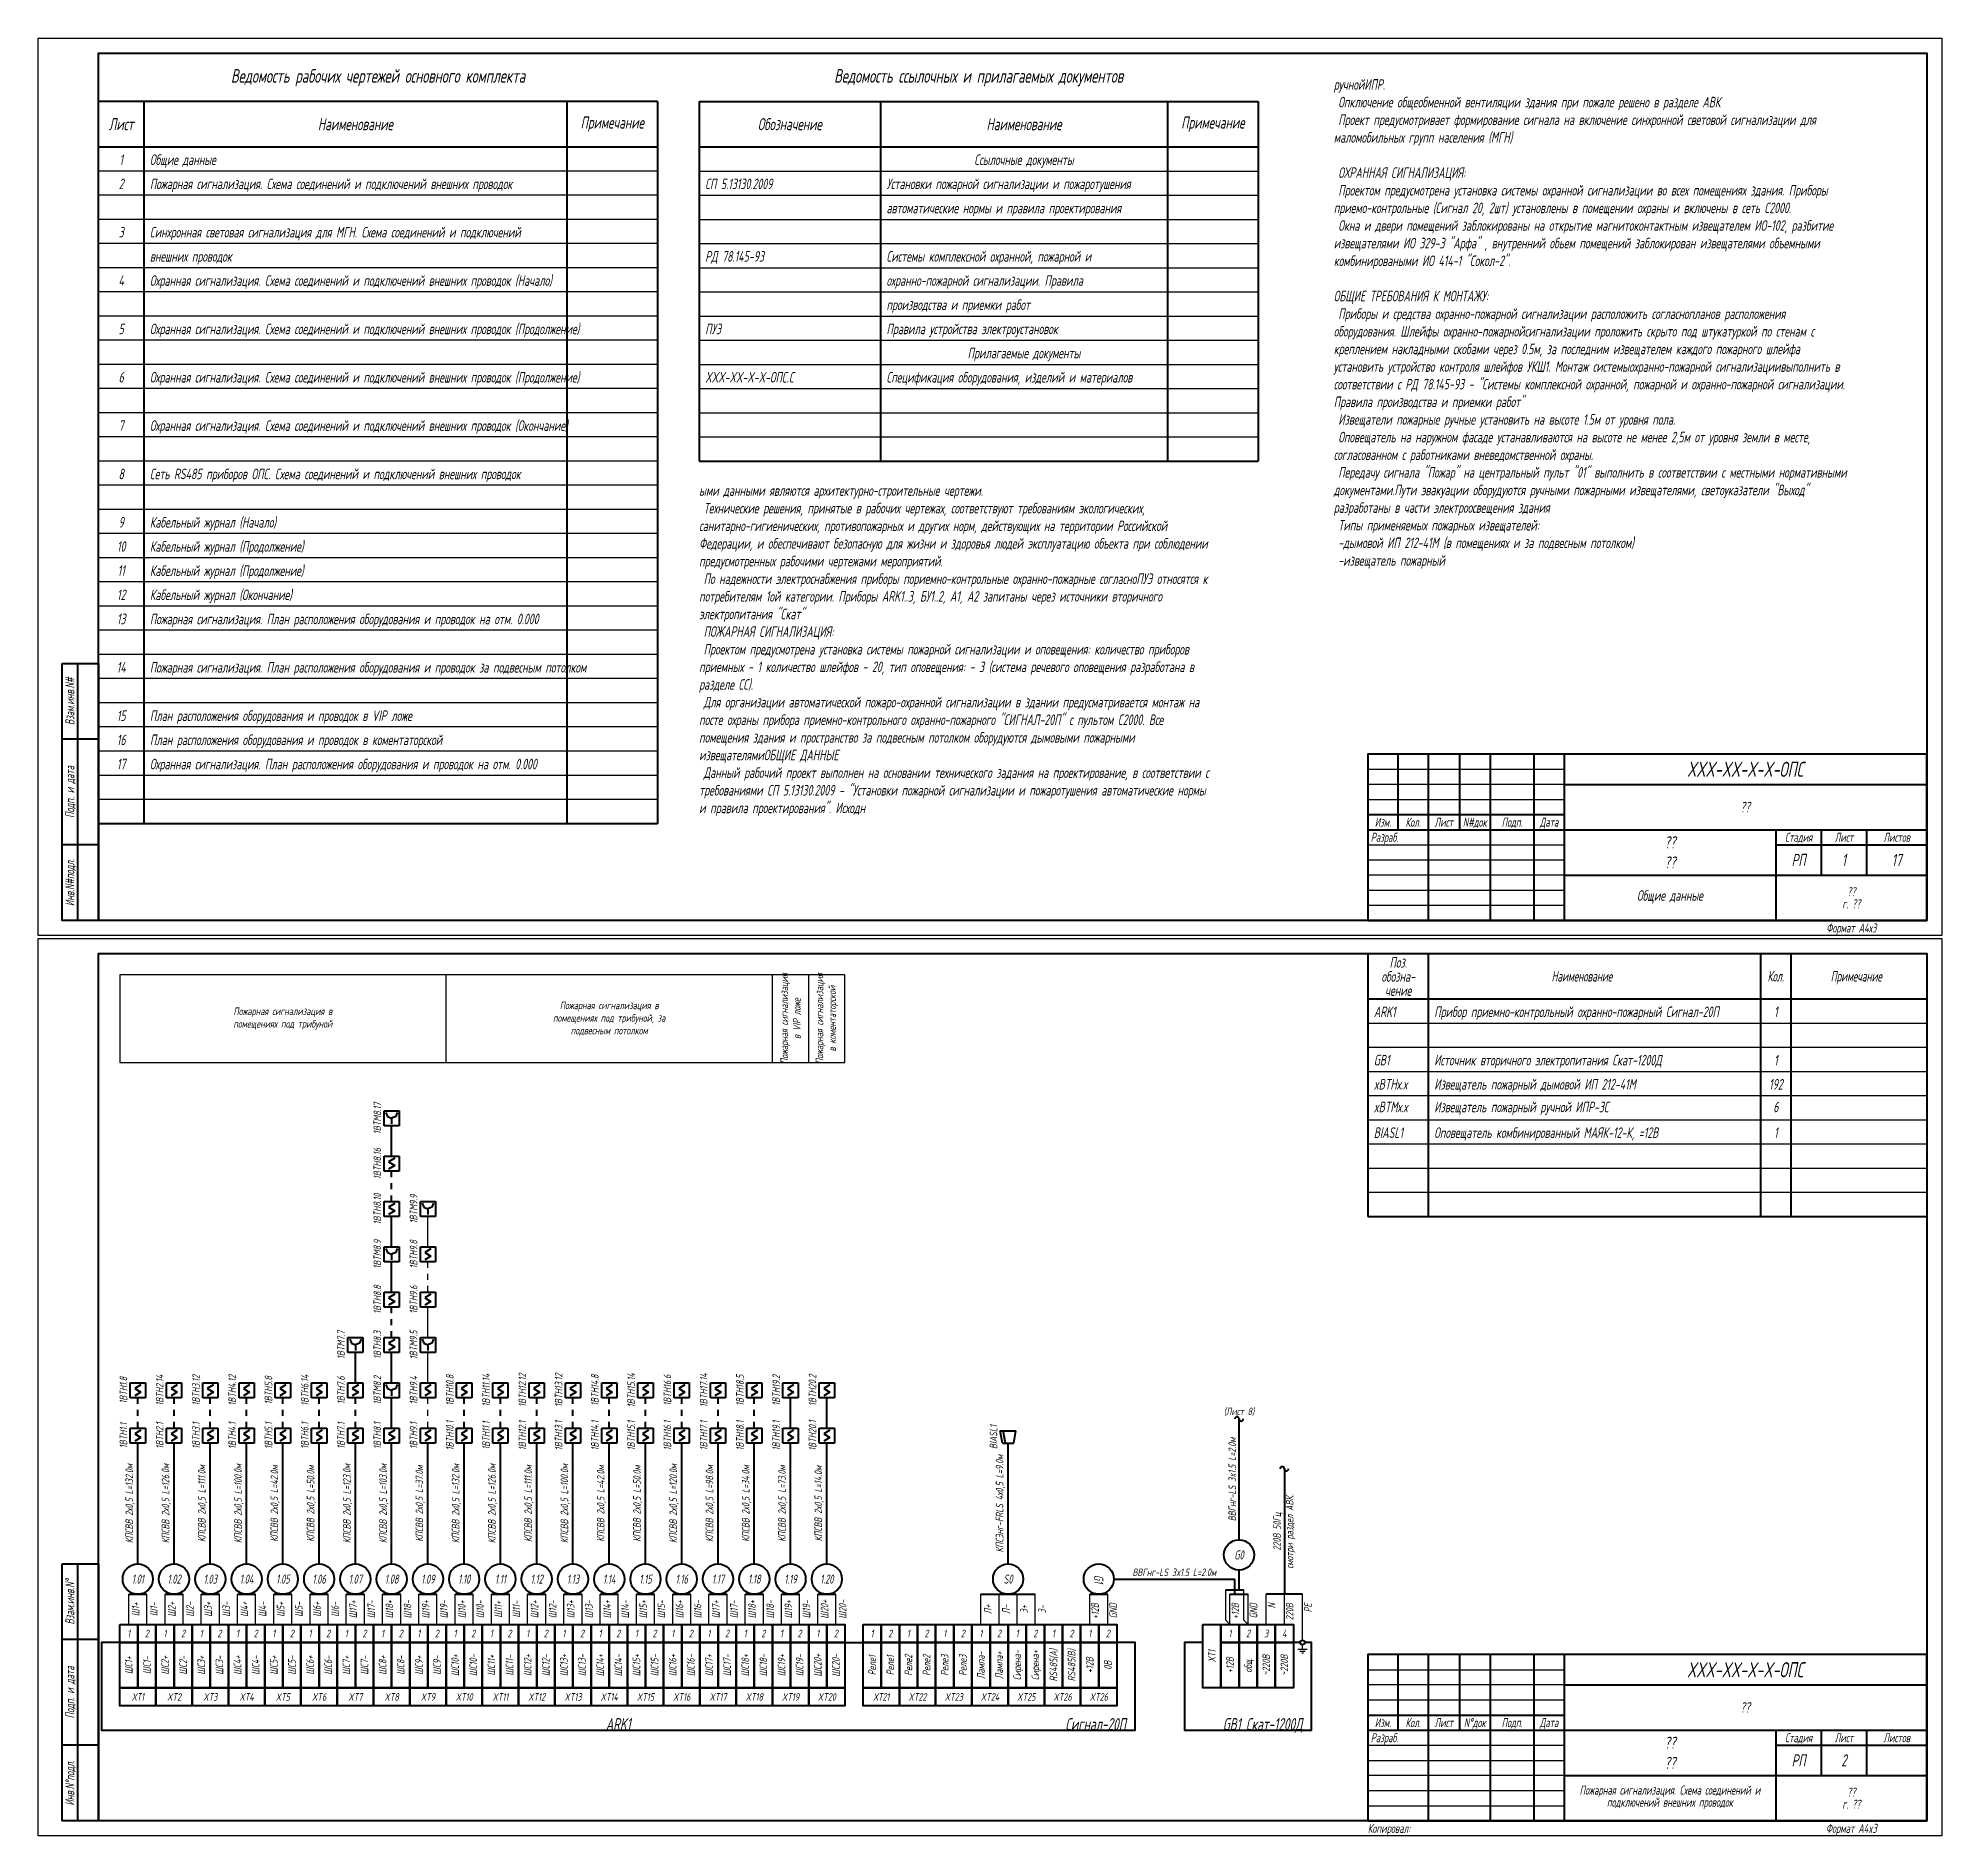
# Model space of a CAD drawing. Extents: x 0 to 1720, y -2086 to 3873.
# Drawn here: x 0 to 630, y 3278 to 3873 of the extents above; entities that cross this region are included whole.
import ezdxf
from ezdxf.enums import TextEntityAlignment as Align

# ---------------------------------------------------------------- set-up
doc = ezdxf.new("R2010")
doc.units = 0
for name, color, linetype, lineweight in [('EL_DEVICE', 1, 'Continuous', 40), ('EL_KABLE', 9, 'Continuous', 60), ('TABLE', 7, 'Continuous', 50)]:
    doc.layers.add(name, color=color, linetype=linetype, lineweight=lineweight)
for name, color, linetype in [('EL_WIRES', 3, 'Continuous'), ('FORMAT', 134, 'Continuous'), ('TEXT', 4, 'Continuous'), ('WINOSKA', 251, 'Continuous')]:
    doc.layers.add(name, color=color, linetype=linetype)
doc.styles.add('R2_5', font='romant.shx', dxfattribs={"width": 0.65, "oblique": 12, "height": 2.5})

msp = doc.modelspace()

# ---------------------------------------------------------------- texts
at = {"layer": 'FORMAT', "style": 'R2_5', "oblique": 12, "width": 0.65}
for p in [(441, 3607), (441, 3309)]:
    msp.add_text('Разраб.', height=3, dxfattribs=at).set_placement(p)
for s, p in [('Изм.', (445, 3612)), ('Кол.', (455, 3612)), ('Лист', (465.16, 3612)), ('N#док', (475.41, 3612)), ('Подп.', (487.75, 3612)), ('Дата', (500, 3612)), ('Изм.', (445, 3314)), ('Кол.', (455, 3314)), ('Лист', (465.16, 3314)), ('N%%dдок', (475.41, 3314)), ('Подп.', (487.75, 3314)), ('Дата', (500, 3314))]:
    msp.add_text(s, height=3, dxfattribs=at).set_placement(p, align=Align.CENTER)
for s, height, p in [('Стадия', 3, (582.58, 3608.5)), ('Лист', 3, (597.58, 3608.5)), ('Листов', 3, (615.04, 3608.5)), ('РП', 4, (582.58, 3601)), ('Формат А4х3', 3, (600.04, 3578.5)), ('Стадия', 3, (582.58, 3310.5)), ('Лист', 3, (597.58, 3310.5)), ('Листов', 3, (615.04, 3310.5)), ('РП', 4, (582.58, 3303)), ('Формат А4x3', 3, (600.04, 3280.5))]:
    msp.add_text(s, height=height, dxfattribs=at).set_placement(p, align=Align.MIDDLE_CENTER)
msp.add_text('Копировал:', height=3, dxfattribs=at).set_placement((440, 3280.5), align=Align.MIDDLE_LEFT)
at = {"layer": 'FORMAT', "char_height": 3, "width": 48.2605, "attachment_point": 5, "line_spacing_factor": 0.8, "style": 'R2_5'}
for insert in [(600.04, 3588.5), (600.04, 3290.5)]:
    msp.add_mtext('??\\Pг. ??', dxfattribs=dict(at, insert=insert))
at = {"layer": 'TEXT', "style": 'R2_5', "oblique": 12, "width": 0.65}
for s, height, p in [('Взам.инв.N#', 3, (10.5, 3653.5)), ('Подп. и дата', 3, (10.5, 3623.5)), ('Инв.N#подл.', 3, (10.5, 3593.5)), ('Взам.инв.N%%d', 3, (10.5, 3355.5)), ('RS485(A)', 2.5, (336, 3334.5)), ('RS485(B)', 2.5, (342, 3334.5)), ('XТ1', 2.5, (388.41, 3337.5)), ('Подп. и дата', 3, (10.5, 3325.5)), ('ШС1+', 2.5, (30, 3334.5)), ('ШС1-', 2.5, (36, 3334.5)), ('ШС2+', 2.5, (42, 3334.5)), ('ШС2-', 2.5, (48, 3334.5)), ('ШС3+', 2.5, (54, 3334.5)), ('ШС3-', 2.5, (60, 3334.5)), ('ШС4+', 2.5, (66, 3334.5)), ('ШС4-', 2.5, (72, 3334.5)), ('ШС5+', 2.5, (78, 3334.5)), ('ШС5-', 2.5, (84, 3334.5)), ('ШС6+', 2.5, (90, 3334.5)), ('ШС6-', 2.5, (96, 3334.5)), ('ШС7+', 2.5, (102, 3334.5)), ('ШС7-', 2.5, (108, 3334.5)), ('ШС8+', 2.5, (114, 3334.5)), ('ШС8-', 2.5, (120, 3334.5)), ('ШС9+', 2.5, (126, 3334.5)), ('ШС9-', 2.5, (132, 3334.5)), ('ШС10+', 2.5, (138, 3334.5)), ('ШС10-', 2.5, (144, 3334.5)), ('ШС11+', 2.5, (150, 3334.5)), ('ШС11-', 2.5, (156, 3334.5)), ('ШС12+', 2.5, (162, 3334.5)), ('ШС12-', 2.5, (168, 3334.5)), ('ШС13+', 2.5, (174, 3334.5)), ('ШС13-', 2.5, (180, 3334.5)), ('ШС14+', 2.5, (186, 3334.5)), ('ШС14-', 2.5, (192, 3334.5)), ('ШС15+', 2.5, (198, 3334.5)), ('ШС15-', 2.5, (204, 3334.5)), ('ШС16+', 2.5, (210, 3334.5)), ('ШС16-', 2.5, (216, 3334.5)), ('ШС17+', 2.5, (222, 3334.5)), ('ШС17-', 2.5, (228, 3334.5)), ('ШС18+', 2.5, (234, 3334.5)), ('ШС18-', 2.5, (240, 3334.5)), ('ШС19+', 2.5, (246, 3334.5)), ('ШС19-', 2.5, (252, 3334.5)), ('ШС20+', 2.5, (258, 3334.5)), ('ШС20-', 2.5, (264, 3334.5)), ('Реле1', 2.5, (276, 3334.5)), ('Реле1', 2.5, (282, 3334.5)), ('Реле2', 2.5, (288, 3334.5)), ('Реле2', 2.5, (294, 3334.5)), ('Реле3', 2.5, (300, 3334.5)), ('Реле3', 2.5, (306, 3334.5)), ('Лампа-', 2.5, (312, 3334.5)), ('Лампа+', 2.5, (318, 3334.5)), ('Сирена-', 2.5, (324, 3334.5)), ('Сирена+', 2.5, (330, 3334.5)), ('+12В', 2.5, (348, 3334.5)), ('0В', 2.5, (354, 3334.5)), ('+12В', 2.5, (394.41, 3334.5)), ('общ.', 2.5, (400.41, 3334.5)), ('~220В', 2.5, (406.41, 3334.5)), ('~220В', 2.5, (412.41, 3334.5)), ('Инв.N%%dподл.', 3, (10.5, 3295.5))]:
    msp.add_text(s, height=height, rotation=90, dxfattribs=at).set_placement(p, align=Align.MIDDLE_CENTER)
for s, height, p in [('1', 4, (597.58, 3601)), ('17', 4, (615.04, 3601)), ('1', 2.5, (30, 3345)), ('2', 2.5, (36, 3345)), ('1', 2.5, (42, 3345)), ('2', 2.5, (48, 3345)), ('1', 2.5, (54, 3345)), ('2', 2.5, (60, 3345)), ('1', 2.5, (66, 3345)), ('2', 2.5, (72, 3345)), ('1', 2.5, (78, 3345)), ('2', 2.5, (84, 3345)), ('1', 2.5, (90, 3345)), ('2', 2.5, (96, 3345)), ('1', 2.5, (102, 3345)), ('2', 2.5, (108, 3345)), ('1', 2.5, (114, 3345)), ('2', 2.5, (120, 3345)), ('1', 2.5, (126, 3345)), ('2', 2.5, (132, 3345)), ('1', 2.5, (138, 3345)), ('2', 2.5, (144, 3345)), ('1', 2.5, (150, 3345)), ('2', 2.5, (156, 3345)), ('1', 2.5, (162, 3345)), ('2', 2.5, (168, 3345)), ('1', 2.5, (174, 3345)), ('2', 2.5, (180, 3345)), ('1', 2.5, (186, 3345)), ('2', 2.5, (192, 3345)), ('1', 2.5, (198, 3345)), ('2', 2.5, (204, 3345)), ('1', 2.5, (210, 3345)), ('2', 2.5, (216, 3345)), ('1', 2.5, (222, 3345)), ('2', 2.5, (228, 3345)), ('1', 2.5, (234, 3345)), ('2', 2.5, (240, 3345)), ('1', 2.5, (246, 3345)), ('2', 2.5, (252, 3345)), ('1', 2.5, (258, 3345)), ('2', 2.5, (264, 3345)), ('1', 2.5, (276, 3345)), ('2', 2.5, (282, 3345)), ('1', 2.5, (288, 3345)), ('2', 2.5, (294, 3345)), ('1', 2.5, (300, 3345)), ('2', 2.5, (306, 3345)), ('1', 2.5, (312, 3345)), ('2', 2.5, (318, 3345)), ('1', 2.5, (324, 3345)), ('2', 2.5, (330, 3345)), ('1', 2.5, (336, 3345)), ('2', 2.5, (342, 3345)), ('1', 2.5, (348, 3345)), ('2', 2.5, (354, 3345)), ('1', 2.5, (394.41, 3345)), ('2', 2.5, (400.41, 3345)), ('3', 2.5, (406.41, 3345)), ('4', 2.5, (412.41, 3345)), ('XТ1', 2.5, (33, 3324)), ('XT2', 2.5, (45, 3324)), ('XT3', 2.5, (57, 3324)), ('XT4', 2.5, (69, 3324)), ('XT5', 2.5, (81, 3324)), ('XT6', 2.5, (93, 3324)), ('XT7', 2.5, (105, 3324)), ('XT8', 2.5, (117, 3324)), ('XT9', 2.5, (129, 3324)), ('XT10', 2.5, (141, 3324)), ('XT11', 2.5, (153, 3324)), ('XT12', 2.5, (165, 3324)), ('XT13', 2.5, (177, 3324)), ('XT14', 2.5, (189, 3324)), ('XT15', 2.5, (201, 3324)), ('XT16', 2.5, (213, 3324)), ('XT17', 2.5, (225, 3324)), ('XT18', 2.5, (237, 3324)), ('XT19', 2.5, (249, 3324)), ('XT20', 2.5, (261, 3324)), ('XТ21', 2.5, (279, 3324)), ('XT22', 2.5, (291, 3324)), ('XT23', 2.5, (303, 3324)), ('XT24', 2.5, (315, 3324)), ('XT25', 2.5, (327, 3324)), ('XT26', 2.5, (339, 3324)), ('XT26', 2.5, (351, 3324)), ('2', 4, (597.58, 3303))]:
    msp.add_text(s, height=height, dxfattribs=at).set_placement(p, align=Align.MIDDLE_CENTER)
at = {"layer": 'TEXT', "style": 'R2_5', "oblique": 12}
for s, height, width, p in [('Наименование', 3.5, 0.6, (510.85, 3560.76)), ('Кол.', 3.5, 0.6, (574.98, 3560.76)), ('Примечание', 3.5, 0.6, (601.65, 3560.76)), ('ARK1', 4, 0.65, (192, 3313))]:
    msp.add_text(s, height=height, dxfattribs=dict(at, width=width)).set_placement(p, align=Align.CENTER)
at = {"layer": 'TEXT', "style": 'R2_5', "oblique": 12, "width": 0.7}
for s, p in [('Ш1+', (31, 3353)), ('Ш1-', (37, 3353)), ('Ш2+', (43, 3353)), ('Ш2-', (49, 3353)), ('Ш3+', (55, 3353)), ('Ш3-', (61, 3353)), ('Ш4+', (67, 3353)), ('Ш4-', (73, 3353)), ('Ш5+', (79, 3353)), ('Ш5-', (85, 3353)), ('Ш6+', (91, 3353)), ('Ш6-', (97, 3353)), ('Ш17+', (103, 3353)), ('Ш17-', (109, 3353)), ('Ш18+', (115, 3353)), ('Ш18-', (121, 3353)), ('Ш19+', (127, 3353)), ('Ш19-', (133, 3353)), ('Ш10+', (139, 3353)), ('Ш10-', (145, 3353)), ('Ш11+', (151, 3353)), ('Ш11-', (157, 3353)), ('Ш12+', (163, 3353)), ('Ш12-', (169, 3353)), ('Ш13+', (175, 3353)), ('Ш13-', (181, 3353)), ('Ш14+', (187, 3353)), ('Ш14-', (193, 3353)), ('Ш15+', (199, 3353)), ('Ш15-', (205, 3353)), ('Ш16+', (211, 3353)), ('Ш16-', (217, 3353)), ('Ш17+', (223, 3353)), ('Ш17-', (229, 3353)), ('Ш18+', (235, 3353)), ('Ш18-', (241, 3353)), ('Ш19+', (247, 3353)), ('Ш19-', (253, 3353)), ('Ш20+', (259, 3353)), ('Ш20-', (265, 3353)), ('Л+', (313, 3353)), ('Л-', (319, 3353)), ('З+', (325, 3353)), ('З-', (331, 3353))]:
    msp.add_text(s, height=2.5, rotation=90, dxfattribs=at).set_placement(p, align=Align.TOP_CENTER)
for s, p in [('+12В', (348.52, 3355)), ('GND', (354.52, 3355)), ('+12В', (394.93, 3355)), ('GND', (400.93, 3355)), ('N', (406.93, 3355)), ('220В', (412.93, 3355)), ('PE', (418.93, 3355))]:
    msp.add_text(s, height=2.5, rotation=90, dxfattribs=at).set_placement(p, align=Align.TOP_RIGHT)
at = {"layer": 'TEXT', "style": 'R2_5', "oblique": 12, "width": 0.65}
for s, p in [('Сигнал-20П', (360, 3313)), ('GB1 Скат-1200Д', (418.41, 3313))]:
    msp.add_text(s, height=4, dxfattribs=at).set_placement(p, align=Align.RIGHT)
at = {"layer": 'TEXT', "style": 'R2_5'}
for s, insert, char_height, width, attachment_point, line_spacing_factor in [('Ведомость рабочих чертежей основного комплекта', (112.5, 3857), 4.5, 161.75, 8, 1.37), ('Ведомость ссылочных и прилагаемых документов', (311.25, 3857), 4.5, 161.75, 8, 1.37), ('Лист', (27.5, 3844.5), 4, 92, 5, 1.37), ('Наименование', (105, 3844.5), 4, 92, 5, 1.37), ('Примечание', (190, 3844.5), 4, 92, 5, 1.37), ('Обозначение', (248.75, 3844.5), 4, 92, 5, 1.37), ('Наименование', (326.25, 3844.5), 4, 92, 5, 1.37), ('Примечание', (388.75, 3844.5), 4, 92, 5, 1.37), ('1', (27.5, 3834.5), 3.5, 12, 2, 1.37), ('Общие данные', (37, 3834.5), 3.5, 137, 1, 1.37), ('Ссылочные документы', (326.25, 3834.5), 3.5, 92, 2, 1.37), ('2', (27.5, 3826.5), 3.5, 12, 2, 1.37), ('Пожарная сигнализация. Схема соединений и подключений внешних проводок', (37, 3826.5), 3.5, 137, 1, 1.37), ('СП 5.13130.2009', (220.75, 3826.5), 3.5, 57, 1, 1.37), ('Установки пожарной сигнализации и пожаротушения автоматические нормы и правила проектирования', (280.75, 3826.5), 3.5, 92, 1, 1.37), ('3', (27.5, 3810.5), 3.5, 12, 2, 1.37), ('Синхронная световая сигнализация для МГН. Схема соединений и подключений внешних проводок', (37, 3810.5), 3.5, 137, 1, 1.37), ('РД 78.145-93', (220.75, 3802.5), 3.5, 57, 1, 1.37), ('Системы комплексной охранной, пожарной и охранно-пожарной сигнализации. Правила производства и приемки работ', (280.75, 3802.5), 3.5, 92, 1, 1.37), ('4', (27.5, 3794.5), 3.5, 12, 2, 1.37), ('Охранная сигнализация. Схема соединений и подключений внешних проводок (Начало)', (37, 3794.5), 3.5, 137, 1, 1.37), ('5', (27.5, 3778.5), 3.5, 12, 2, 1.37), ('Охранная сигнализация. Схема соединений и подключений внешних проводок (Продолжение)', (37, 3778.5), 3.5, 137, 1, 1.37), ('ПУЭ', (220.75, 3778.5), 3.5, 57, 1, 1.37), ('Правила устройства электроустановок', (280.75, 3778.5), 3.5, 92, 1, 1.37), ('Прилагаемые документы', (326.25, 3770.5), 3.5, 92, 2, 1.37), ('6', (27.5, 3762.5), 3.5, 12, 2, 1.37), ('Охранная сигнализация. Схема соединений и подключений внешних проводок (Продолжение)', (37, 3762.5), 3.5, 137, 1, 1.37), ('XXX-XX-X-X-ОПС.C', (220.75, 3762.5), 3.5, 57, 1, 1.37), ('Спецификация оборудования, изделий и материалов', (280.75, 3762.5), 3.5, 92, 1, 1.37), ('7', (27.5, 3746.5), 3.5, 12, 2, 1.37), ('Охранная сигнализация. Схема соединений и подключений внешних проводок (Окончание)', (37, 3746.5), 3.5, 137, 1, 1.37), ('8', (27.5, 3730.5), 3.5, 12, 2, 1.37), ('Сеть RS485 приборов ОПС. Схема соединений и подключений внешних проводок', (37, 3730.5), 3.5, 137, 1, 1.37), ('9', (27.5, 3714.5), 3.5, 12, 2, 1.37), ('Кабельный журнал (Начало)', (37, 3714.5), 3.5, 137, 1, 1.37), ('10', (27.5, 3706.5), 3.5, 12, 2, 1.37), ('Кабельный журнал (Продолжение)', (37, 3706.5), 3.5, 137, 1, 1.37), ('11', (27.5, 3698.5), 3.5, 12, 2, 1.37), ('Кабельный журнал (Продолжение)', (37, 3698.5), 3.5, 137, 1, 1.37), ('12', (27.5, 3690.5), 3.5, 12, 2, 1.37), ('Кабельный журнал (Окончание)', (37, 3690.5), 3.5, 137, 1, 1.37), ('13', (27.5, 3682.5), 3.5, 12, 2, 1.37), ('Пожарная сигнализация. План расположения оборудования и проводок на отм. 0.000', (37, 3682.5), 3.5, 137, 1, 1.37), ('14', (27.5, 3666.5), 3.5, 12, 2, 1.37), ('Пожарная сигнализация. План расположения оборудования и проводок за подвесным потолком', (37, 3666.5), 3.5, 137, 1, 1.37), ('15', (27.5, 3650.5), 3.5, 12, 2, 1.37), ('План расположения оборудования и проводок в VIP ложе', (37, 3650.5), 3.5, 137, 1, 1.37), ('16', (27.5, 3642.5), 3.5, 12, 2, 1.37), ('План расположения оборудования и проводок в коментаторской', (37, 3642.5), 3.5, 137, 1, 1.37), ('17', (27.5, 3634.5), 3.5, 12, 2, 1.37), ('Охранная сигнализация. План расположения оборудования и проводок на отм. 0.000', (37, 3634.5), 3.5, 137, 1, 1.37), ('XXX-XX-X-X-ОПС', (564.9, 3631), 5, 120, 5, 0.800004), ('Общие данные', (540, 3588.75), 3.5, 70, 5, 0.8), ('Поз.\\Pобозна-\\Pчение', (450.08, 3562.44), 3.5, 14.6042, 5, 0.8), ('ARK1', (442, 3552.5), 3.5, 7.5689, 1, 1.37), ('Прибор приемно-контрольный охранно-пожарный Сигнал-20П', (462, 3552.5), 3.5, 104.9419, 1, 1.37), ('1', (575.05, 3552.5), 3.5, 1.4439, 2, 1.37), ('GB1', (442, 3536.5), 3.5, 7.5689, 1, 1.37), ('Источник вторичного электропитания Скат-1200Д', (462, 3536.5), 3.5, 104.9419, 1, 1.37), ('1', (575.05, 3536.5), 3.5, 1.4439, 2, 1.37), ('xBTHх.x', (442, 3528.5), 3.5, 7.5689, 1, 1.37), ('Извещатель пожарный дымовой ИП 212-41М', (462, 3528.5), 3.5, 104.9419, 1, 1.37), ('192', (575.05, 3528.5), 3.5, 1.44, 2, 1.369714), ('xBTMх.х', (442, 3521), 3.5, 7.5689, 1, 1.37), ('Извещатель пожарный ручной ИПР-3С', (462, 3521), 3.5, 104.9419, 1, 1.37), ('6', (575.05, 3521), 3.5, 1.44, 2, 1.369714), ('BIASL1', (442, 3512.5), 3.5, 7.5689, 1, 1.37), ('Оповещатель комбинированный МАЯК-12-К, =12В', (462, 3512.5), 3.5, 104.94, 1, 1.369714), ('1', (575.05, 3512.5), 3.5, 1.44, 2, 1.369714), ('XXX-XX-X-X-ОПС', (564.9, 3333), 5, 120, 5, 0.800004), ('Пожарная сигнализация. Схема соединений и подключений внешних проводок', (540, 3290.75), 3, 70, 5, 0.8)]:
    msp.add_mtext(s, dxfattribs=dict(at, insert=insert, char_height=char_height, width=width, attachment_point=attachment_point, line_spacing_factor=line_spacing_factor))
for s, insert, char_height, width, attachment_point in [('ручнойИПР.\\P Опключение общеобменной вентиляции здания при пожале решено в разделе АВК\\P Проект предусмотривает формирование сигнала на включение синхронной световой сигнализации для маломобильных групп населения (МГН)\\P\\P ОХРАННАЯ СИГНАЛИЗАЦИЯ:\\P Проектом предусмотрена установка системы охранной сигнализации во всех помещениях здания. Приборы приемо-контрольные (Сигнал 20, 2шт) установлены в помещении охраны и включены в сеть С2000. \\P Окна и двери помещений заблокированы на открытие магнитоконтактным извещателем ИО-102, разбитие извещателями ИО 329-3 "Арфа" , внутренний обьем помещений заблокирован извещателями объемными комбинироваными ИО 414-1 "Сокол-2".\\P\\PОБЩИЕ ТРЕБОВАНИЯ К МОНТАЖУ: \\P Приборы и средства охранно-пожарной сигнализации расположить согласнопланов расположения оборудования. Шлейфы охранно-пожарнойсигнализации проложить скрыто под штукатуркой по стенам с креплением накладными скобами через 0.5м, за последним извещателем каждого пожарного шлейфа установить устройство контроля шлейфов УКШ1. Монтаж системыохранно-пожарной сигнализациивыполнить в соответствии с РД 78.145-93 - "Системы комплексной охранной, пожарной и охранно-пожарной сигнализации. Правила производства и приемки работ"\\P Извещатели пожарные ручные установить на высоте 1.5м от уровня пола.\\P Оповещатель на наружном фасаде устанавливаются на высоте не менее 2,5м от уровня земли в месте, согласованном с работниками вневедомственной охраны.\\P Передачу сигнала "Пожар" на центральный пульт "01" выполнить в соответствии с местными нормативными документами.Пути эвакуации оборудуются ручными пожарными извещателями, светоуказатели "Выход" разработаны в части электроосвещения здания\\P Типы применяемых пожарных извещателей:\\P -дымовой ИП 212-41М (в помещениях и за подвесным потолком)\\P -извещатель пожарный', (428.75, 3859.39), 3.5, 185, 1), ('ыми данными являются архитектурно-строительные чертежи.\\P Технические решения, принятые в рабочих чертежах, соответствуют требованиям экологических, санитарно-гигиенических, противопожарных и других норм, действующих на территории Российской Федерации, и обеспечивают безопасную для жизни и здоровья людей эксплуатацию объекта при соблюдении предусмотренных рабочими чертежами мероприятий.\\P По надежности электроснабжения приборы пориемно-контрольные охранно-пожарные согласноПУЭ относятся к потребителям 1ой категории. Приборы ARK1..3, БУ1..2, А1, А2 запитаны через источники вторичного электропитания "Скат"\\P ПОЖАРНАЯ СИГНАЛИЗАЦИЯ:\\P Проектом предусмотрена установка системы пожарной сигнализации и оповещения: количество приборов приемных - 1 количество шлейфов - 20, тип оповещения: - 3 (система речевого оповещения разработана в разделе СС).\\P Для организации автоматической пожаро-охранной сигнализации в здании предусматривается монтаж на посте охраны прибора приемно-контрольного охранно-пожарного "СИГНАЛ-20П" с пультом С2000. Все помещения здания и пространство за подвесным потолком оборудуются дымовыми пожарными извещателямиОБЩИЕ ДАННЫЕ\\P Данный рабочий проект выполнен на основании технического задания на проектирование, в соответствии с требованиями СП 5.13130.2009 - "Установки пожарной сигнализации и пожаротушения автоматические нормы и правила проектирования". Исходн', (218.75, 3725), 3.5, 185, 1), ('??', (564.9, 3618.5), 3.5, 120, 5), ('??\\P??', (540.05, 3603.5), 4, 70, 5), ('Пожарная сигнализация в помещениях под трибуной, за подвесным потолком', (189, 3548.5), 2.5, 36.8686, 5), ('Пожарная сигнализация в помещениях под трибуной', (81, 3548.5), 2.5, 36.8686, 5), ('(Лист 8)', (397.41, 3417), 2.5, 33.182, 8), ('??', (564.9, 3320.5), 3.5, 120, 5), ('??\\P??', (540.05, 3305.5), 4, 70, 5)]:
    msp.add_mtext(s, dxfattribs=dict(at, insert=insert, char_height=char_height, width=width, attachment_point=attachment_point))
at = {"layer": 'TEXT', "char_height": 2.5, "attachment_point": 5, "rotation": 90, "style": 'R2_5'}
for s, insert, width in [('Пожарная сигнализация в VIP ложе', (249, 3548.5), 29), ('Пожарная сигнализация в коментаторской', (261, 3548.5), 29), ('220В 50Гц\\Pсмотри раздел АВК.', (412.41, 3378.75), 33.182)]:
    msp.add_mtext(s, dxfattribs=dict(at, insert=insert, width=width))
at = {"layer": 'TEXT', "char_height": 2.5, "width": 1, "attachment_point": 8, "rotation": 90, "line_spacing_factor": 0.25, "style": 'R2_5'}
for s, insert in [('1BTM8.17', (113.5, 3515.5)), ('1BTH8.16', (113.5, 3500.5)), ('1BTH8.10', (113.5, 3485.5)), ('1BTM9.9', (125.5, 3485.5)), ('1BTM8.9', (113.5, 3470.5)), ('1BTH9.8', (125.5, 3470.5)), ('1BTH8.8', (113.5, 3455.5)), ('1BTH9.6', (125.5, 3455.5)), ('1BTM7.7', (101.5, 3440.5)), ('1BTH8.3', (113.5, 3440.5)), ('1BTM9.5', (125.5, 3440.5)), ('1BTH1.8', (29.5, 3425.5)), ('1BTH2.14', (41.5, 3425.5)), ('1BTH3.12', (53.5, 3425.5)), ('1BTH4.12', (65.5, 3425.5)), ('1BTH5.8', (77.5, 3425.5)), ('1BTH6.14', (89.5, 3425.5)), ('1BTH7.6', (101.5, 3425.5)), ('1BTM8.2', (113.5, 3425.5)), ('1BTH9.4', (125.5, 3425.5)), ('1BTH10.8', (137.5, 3425.5)), ('1BTH11.14', (149.5, 3425.5)), ('1BTH12.12', (161.5, 3425.5)), ('1BTH13.12', (173.5, 3425.5)), ('1BTH14.8', (185.5, 3425.5)), ('1BTH15.14', (197.5, 3425.5)), ('1BTH16.6', (209.5, 3425.5)), ('1BTH17.14', (221.5, 3425.5)), ('1BTH18.5', (233.5, 3425.5)), ('1BTH19.2', (245.5, 3425.5)), ('1BTH20.2', (257.5, 3425.5)), ('1BTH3.1', (53.5, 3410.5)), ('1BTH4.1', (65.5, 3410.5)), ('1BTH5.1', (77.5, 3410.5)), ('1BTH6.1', (89.5, 3410.5)), ('1BTH8.1', (113.5, 3410.5)), ('1BTH9.1', (125.5, 3410.5)), ('1BTH10.1', (137.5, 3410.5)), ('1BTH11.1', (149.5, 3410.5)), ('1BTH12.1', (161.5, 3410.5)), ('1BTH13.1', (173.5, 3410.5)), ('1BTH14.1', (185.5, 3410.5)), ('1BTH15.1', (197.5, 3410.5)), ('1BTH16.1', (209.5, 3410.5)), ('1BTH17.1', (221.5, 3410.5)), ('1BTH18.1', (233.5, 3410.5)), ('1BTH19.1', (245.5, 3410.5)), ('1BTH20.1', (257.5, 3410.5)), ('1BTH1.1', (29.5, 3410.5)), ('1BTH2.1', (41.5, 3410.5)), ('1BTH7.1', (101.5, 3410.5)), ('BIASL1', (317.41, 3410.02))]:
    msp.add_mtext(s, dxfattribs=dict(at, insert=insert))
at = {"layer": 'TEXT', "style": 'R2_5'}
for s, insert, char_height, attachment_point, rotation in [('КПСЭнг-FRLS 4х0,5 L=9.0м ', (320, 3388), 2.5, 8, 90), ('ВВГнг-LS 3x1.5 L=2.0м ', (396.41, 3396), 2.5, 8, 90), ('КПСВВ 2х0,5 L=132.0м ', (32, 3388), 2.5, 8, 90), ('КПСВВ 2х0,5 L=126.0м ', (44, 3388), 2.5, 8, 90), ('КПСВВ 2х0,5 L=111.0м ', (56, 3388), 2.5, 8, 90), ('КПСВВ 2х0,5 L=100.0м ', (68, 3388), 2.5, 8, 90), ('КПСВВ 2х0,5 L=42.0м ', (80, 3388), 2.5, 8, 90), ('КПСВВ 2х0,5 L=50.0м ', (92, 3388), 2.5, 8, 90), ('КПСВВ 2х0,5 L=123.0м ', (104, 3388), 2.5, 8, 90), ('КПСВВ 2х0,5 L=103.0м ', (116, 3388), 2.5, 8, 90), ('КПСВВ 2х0,5 L=37.0м ', (128, 3388), 2.5, 8, 90), ('КПСВВ 2х0,5 L=132.0м ', (140, 3388), 2.5, 8, 90), ('КПСВВ 2х0,5 L=126.0м ', (152, 3388), 2.5, 8, 90), ('КПСВВ 2х0,5 L=111.0м ', (164, 3388), 2.5, 8, 90), ('КПСВВ 2х0,5 L=100.0м ', (176, 3388), 2.5, 8, 90), ('КПСВВ 2х0,5 L=42.0м ', (188, 3388), 2.5, 8, 90), ('КПСВВ 2х0,5 L=50.0м ', (200, 3388), 2.5, 8, 90), ('КПСВВ 2х0,5 L=120.0м ', (212, 3388), 2.5, 8, 90), ('КПСВВ 2х0,5 L=98.0м ', (224, 3388), 2.5, 8, 90), ('КПСВВ 2х0,5 L=34.0м ', (236, 3388), 2.5, 8, 90), ('КПСВВ 2х0,5 L=73.0м ', (248, 3388), 2.5, 8, 90), ('КПСВВ 2х0,5 L=14.0м ', (260, 3388), 2.5, 8, 90), ('G1', (351, 3363), 3, 5, 270)]:
    msp.add_mtext(s, dxfattribs=dict(at, insert=insert, char_height=char_height, attachment_point=attachment_point, rotation=rotation))
for s, insert, char_height, attachment_point in [('G0', (397.41, 3371), 3, 5), ('1.01', (33, 3363), 3, 5), ('1.02', (45, 3363), 3, 5), ('1.03', (57, 3363), 3, 5), ('1.04', (69, 3363), 3, 5), ('1.05', (81, 3363), 3, 5), ('1.06', (93, 3363), 3, 5), ('1.07', (105, 3363), 3, 5), ('1.08', (117, 3363), 3, 5), ('1.09', (129, 3363), 3, 5), ('1.10', (141, 3363), 3, 5), ('1.11', (153, 3363), 3, 5), ('1.12', (165, 3363), 3, 5), ('1.13', (177, 3363), 3, 5), ('1.14', (189, 3363), 3, 5), ('1.15', (201, 3363), 3, 5), ('1.16', (213, 3363), 3, 5), ('1.17', (225, 3363), 3, 5), ('1.18', (237, 3363), 3, 5), ('1.19', (249, 3363), 3, 5), ('1.20', (261, 3363), 3, 5), ('S0', (321, 3363), 3, 5), ('ВВГнг-LS 3x1.5 L=2.0м ', (376, 3364), 2.5, 8)]:
    msp.add_mtext(s, dxfattribs=dict(at, insert=insert, char_height=char_height, attachment_point=attachment_point))

# ---------------------------------------------------------------- blocks, each defined once
blk = doc.blocks.new('Break')
for centre, start, end in [((-0.7, 0), 0, 180), ((0.7, 0), 180, 0)]:
    blk.add_arc(centre, 0.7, start, end)
blk = doc.blocks.new('CABLE_MARK')
at = {"layer": 'EL_DEVICE'}
blk.add_circle((0, 5), 5, dxfattribs=at)
at = {"layer": 'EL_KABLE'}
blk.add_line((0, 10), (0, 50), dxfattribs=at)
blk = doc.blocks.new('PS_DAT_SMOKE')
at = {"layer": 'EL_DEVICE'}
for p, q in [((-2.5, 2.5), (2.5, 2.5)), ((-2.5, -2.5), (-2.5, 2.5)), ((1.01, 1.81), (-1.01, 0.61)), ((-1.01, 0.61), (1.01, -0.61)), ((2.5, 2.5), (2.5, -2.5)), ((2.5, -2.5), (-2.5, -2.5)), ((1.01, -0.61), (-1.01, -1.81))]:
    blk.add_line(p, q, dxfattribs=at)
blk = doc.blocks.new('PS_DAT_HAND')
at = {"layer": 'EL_DEVICE'}
for p, q in [((-2.5, 2.5), (2.5, 2.5)), ((-2.5, -2.5), (-2.5, 2.5)), ((-1.88, 1.88), (-1.33, 0.55)), ((-1.33, 0.55), (0, 0)), ((1.33, 0.55), (0, 0)), ((0, 0), (0, -1.81)), ((1.88, 1.88), (1.33, 0.55)), ((2.5, 2.5), (2.5, -2.5)), ((2.5, -2.5), (-2.5, -2.5))]:
    blk.add_line(p, q, dxfattribs=at)
blk = doc.blocks.new('PS_BIASL')
at = {"layer": 'EL_DEVICE'}
for p, q in [((-2.59, 2.02), (2.59, 2.02)), ((-1.9, -2.02), (-2.59, 2.02)), ((-0.92, -2.02), (-1.61, 2.02)), ((1.9, -2.02), (2.59, 2.02)), ((-1.9, -2.02), (1.9, -2.02))]:
    blk.add_line(p, q, dxfattribs=at)

# ---------------------------------------------------------------- linework, layer by layer
for p, q in [((129, 3473), (129, 3483)), ((129, 3466), (129, 3468)), ((129, 3462), (129, 3464)), ((129, 3458), (129, 3460)), ((129, 3443), (129, 3453)), ((129, 3428), (129, 3438)), ((129, 3421), (129, 3423)), ((129, 3417), (129, 3419)), ((129, 3413), (129, 3415))]:
    msp.add_line(p, q)
at = {"layer": 'EL_DEVICE'}
msp.add_line((267, 3342), (273, 3342), dxfattribs=at)
for points in [[(27, 3348), (33, 3348), (33, 3342), (27, 3342)], [(33, 3348), (39, 3348), (39, 3342), (33, 3342)], [(39, 3348), (45, 3348), (45, 3342), (39, 3342)], [(45, 3348), (51, 3348), (51, 3342), (45, 3342)], [(51, 3348), (57, 3348), (57, 3342), (51, 3342)], [(57, 3348), (63, 3348), (63, 3342), (57, 3342)], [(63, 3348), (69, 3348), (69, 3342), (63, 3342)], [(69, 3348), (75, 3348), (75, 3342), (69, 3342)], [(75, 3348), (81, 3348), (81, 3342), (75, 3342)], [(81, 3348), (87, 3348), (87, 3342), (81, 3342)], [(87, 3348), (93, 3348), (93, 3342), (87, 3342)], [(93, 3348), (99, 3348), (99, 3342), (93, 3342)], [(99, 3348), (105, 3348), (105, 3342), (99, 3342)], [(105, 3348), (111, 3348), (111, 3342), (105, 3342)], [(111, 3348), (117, 3348), (117, 3342), (111, 3342)], [(117, 3348), (123, 3348), (123, 3342), (117, 3342)], [(123, 3348), (129, 3348), (129, 3342), (123, 3342)], [(129, 3348), (135, 3348), (135, 3342), (129, 3342)], [(135, 3348), (141, 3348), (141, 3342), (135, 3342)], [(141, 3348), (147, 3348), (147, 3342), (141, 3342)], [(147, 3348), (153, 3348), (153, 3342), (147, 3342)], [(153, 3348), (159, 3348), (159, 3342), (153, 3342)], [(159, 3348), (165, 3348), (165, 3342), (159, 3342)], [(165, 3348), (171, 3348), (171, 3342), (165, 3342)], [(171, 3348), (177, 3348), (177, 3342), (171, 3342)], [(177, 3348), (183, 3348), (183, 3342), (177, 3342)], [(183, 3348), (189, 3348), (189, 3342), (183, 3342)], [(189, 3348), (195, 3348), (195, 3342), (189, 3342)], [(195, 3348), (201, 3348), (201, 3342), (195, 3342)], [(201, 3348), (207, 3348), (207, 3342), (201, 3342)], [(207, 3348), (213, 3348), (213, 3342), (207, 3342)], [(213, 3348), (219, 3348), (219, 3342), (213, 3342)], [(219, 3348), (225, 3348), (225, 3342), (219, 3342)], [(225, 3348), (231, 3348), (231, 3342), (225, 3342)], [(231, 3348), (237, 3348), (237, 3342), (231, 3342)], [(237, 3348), (243, 3348), (243, 3342), (237, 3342)], [(243, 3348), (249, 3348), (249, 3342), (243, 3342)], [(249, 3348), (255, 3348), (255, 3342), (249, 3342)], [(255, 3348), (261, 3348), (261, 3342), (255, 3342)], [(261, 3348), (267, 3348), (267, 3342), (261, 3342)], [(273, 3348), (279, 3348), (279, 3342), (273, 3342)], [(279, 3348), (285, 3348), (285, 3342), (279, 3342)], [(285, 3348), (291, 3348), (291, 3342), (285, 3342)], [(291, 3348), (297, 3348), (297, 3342), (291, 3342)], [(297, 3348), (303, 3348), (303, 3342), (297, 3342)], [(303, 3348), (309, 3348), (309, 3342), (303, 3342)], [(309, 3348), (315, 3348), (315, 3342), (309, 3342)], [(315, 3348), (321, 3348), (321, 3342), (315, 3342)], [(321, 3348), (327, 3348), (327, 3342), (321, 3342)], [(327, 3348), (333, 3348), (333, 3342), (327, 3342)], [(333, 3348), (339, 3348), (339, 3342), (333, 3342)], [(339, 3348), (345, 3348), (345, 3342), (339, 3342)], [(345, 3348), (351, 3348), (351, 3342), (345, 3342)], [(351, 3348), (357, 3348), (357, 3342), (351, 3342)], [(385.41, 3348), (391.41, 3348), (391.41, 3327), (385.41, 3327)], [(391.41, 3348), (397.41, 3348), (397.41, 3342), (391.41, 3342)], [(397.41, 3348), (403.41, 3348), (403.41, 3342), (397.41, 3342)], [(403.41, 3348), (409.41, 3348), (409.41, 3342), (403.41, 3342)], [(409.41, 3348), (415.41, 3348), (415.41, 3342), (409.41, 3342)], [(27, 3342), (33, 3342), (33, 3327), (27, 3327)], [(33, 3342), (39, 3342), (39, 3327), (33, 3327)], [(39, 3342), (45, 3342), (45, 3327), (39, 3327)], [(45, 3342), (51, 3342), (51, 3327), (45, 3327)], [(51, 3342), (57, 3342), (57, 3327), (51, 3327)], [(57, 3342), (63, 3342), (63, 3327), (57, 3327)], [(63, 3342), (69, 3342), (69, 3327), (63, 3327)], [(69, 3342), (75, 3342), (75, 3327), (69, 3327)], [(75, 3342), (81, 3342), (81, 3327), (75, 3327)], [(81, 3342), (87, 3342), (87, 3327), (81, 3327)], [(87, 3342), (93, 3342), (93, 3327), (87, 3327)], [(93, 3342), (99, 3342), (99, 3327), (93, 3327)], [(99, 3342), (105, 3342), (105, 3327), (99, 3327)], [(105, 3342), (111, 3342), (111, 3327), (105, 3327)], [(111, 3342), (117, 3342), (117, 3327), (111, 3327)], [(117, 3342), (123, 3342), (123, 3327), (117, 3327)], [(123, 3342), (129, 3342), (129, 3327), (123, 3327)], [(129, 3342), (135, 3342), (135, 3327), (129, 3327)], [(135, 3342), (141, 3342), (141, 3327), (135, 3327)], [(141, 3342), (147, 3342), (147, 3327), (141, 3327)], [(147, 3342), (153, 3342), (153, 3327), (147, 3327)], [(153, 3342), (159, 3342), (159, 3327), (153, 3327)], [(159, 3342), (165, 3342), (165, 3327), (159, 3327)], [(165, 3342), (171, 3342), (171, 3327), (165, 3327)], [(171, 3342), (177, 3342), (177, 3327), (171, 3327)], [(177, 3342), (183, 3342), (183, 3327), (177, 3327)], [(183, 3342), (189, 3342), (189, 3327), (183, 3327)], [(189, 3342), (195, 3342), (195, 3327), (189, 3327)], [(195, 3342), (201, 3342), (201, 3327), (195, 3327)], [(201, 3342), (207, 3342), (207, 3327), (201, 3327)], [(207, 3342), (213, 3342), (213, 3327), (207, 3327)], [(213, 3342), (219, 3342), (219, 3327), (213, 3327)], [(219, 3342), (225, 3342), (225, 3327), (219, 3327)], [(225, 3342), (231, 3342), (231, 3327), (225, 3327)], [(231, 3342), (237, 3342), (237, 3327), (231, 3327)], [(237, 3342), (243, 3342), (243, 3327), (237, 3327)], [(243, 3342), (249, 3342), (249, 3327), (243, 3327)], [(249, 3342), (255, 3342), (255, 3327), (249, 3327)], [(255, 3342), (261, 3342), (261, 3327), (255, 3327)], [(261, 3342), (267, 3342), (267, 3327), (261, 3327)], [(273, 3342), (279, 3342), (279, 3327), (273, 3327)], [(279, 3342), (285, 3342), (285, 3327), (279, 3327)], [(285, 3342), (291, 3342), (291, 3327), (285, 3327)], [(291, 3342), (297, 3342), (297, 3327), (291, 3327)], [(297, 3342), (303, 3342), (303, 3327), (297, 3327)], [(303, 3342), (309, 3342), (309, 3327), (303, 3327)], [(309, 3342), (315, 3342), (315, 3327), (309, 3327)], [(315, 3342), (321, 3342), (321, 3327), (315, 3327)], [(321, 3342), (327, 3342), (327, 3327), (321, 3327)], [(327, 3342), (333, 3342), (333, 3327), (327, 3327)], [(333, 3342), (339, 3342), (339, 3327), (333, 3327)], [(339, 3342), (345, 3342), (345, 3327), (339, 3327)], [(345, 3342), (351, 3342), (351, 3327), (345, 3327)], [(351, 3342), (357, 3342), (357, 3327), (351, 3327)], [(391.41, 3342), (397.41, 3342), (397.41, 3327), (391.41, 3327)], [(397.41, 3342), (403.41, 3342), (403.41, 3327), (397.41, 3327)], [(403.41, 3342), (409.41, 3342), (409.41, 3327), (403.41, 3327)], [(409.41, 3342), (415.41, 3342), (415.41, 3327), (409.41, 3327)], [(39, 3327), (39, 3321), (27, 3321), (27, 3327)], [(51, 3327), (51, 3321), (39, 3321), (39, 3327)], [(63, 3327), (63, 3321), (51, 3321), (51, 3327)], [(75, 3327), (75, 3321), (63, 3321), (63, 3327)], [(87, 3327), (87, 3321), (75, 3321), (75, 3327)], [(99, 3327), (99, 3321), (87, 3321), (87, 3327)], [(111, 3327), (111, 3321), (99, 3321), (99, 3327)], [(123, 3327), (123, 3321), (111, 3321), (111, 3327)], [(135, 3327), (135, 3321), (123, 3321), (123, 3327)], [(147, 3327), (147, 3321), (135, 3321), (135, 3327)], [(159, 3327), (159, 3321), (147, 3321), (147, 3327)], [(171, 3327), (171, 3321), (159, 3321), (159, 3327)], [(183, 3327), (183, 3321), (171, 3321), (171, 3327)], [(195, 3327), (195, 3321), (183, 3321), (183, 3327)], [(207, 3327), (207, 3321), (195, 3321), (195, 3327)], [(219, 3327), (219, 3321), (207, 3321), (207, 3327)], [(231, 3327), (231, 3321), (219, 3321), (219, 3327)], [(243, 3327), (243, 3321), (231, 3321), (231, 3327)], [(255, 3327), (255, 3321), (243, 3321), (243, 3327)], [(267, 3327), (267, 3321), (255, 3321), (255, 3327)], [(285, 3327), (285, 3321), (273, 3321), (273, 3327)], [(297, 3327), (297, 3321), (285, 3321), (285, 3327)], [(309, 3327), (309, 3321), (297, 3321), (297, 3327)], [(321, 3327), (321, 3321), (309, 3321), (309, 3327)], [(333, 3327), (333, 3321), (321, 3321), (321, 3327)], [(345, 3327), (345, 3321), (333, 3321), (333, 3327)], [(357, 3327), (357, 3321), (345, 3321), (345, 3327)]]:
    msp.add_lwpolyline(points, close=True, dxfattribs=at)
for points in [[(27, 3342), (21, 3342), (21, 3313), (363, 3313), (363, 3342), (357, 3342)], [(385.41, 3342), (379.41, 3342), (379.41, 3313), (421.41, 3313), (421.41, 3342), (419.16, 3342)], [(417.66, 3342), (415.41, 3342)]]:
    msp.add_lwpolyline(points, dxfattribs=at)
msp.add_circle((418.41, 3342), 0.75, dxfattribs=at)
at = {"layer": 'EL_KABLE'}
for p, q in [((117, 3503), (117, 3513)), ((117, 3496), (117, 3498)), ((117, 3492), (117, 3494)), ((117, 3488), (117, 3490)), ((117, 3473), (117, 3483)), ((117, 3458), (117, 3468)), ((117, 3451), (117, 3453)), ((117, 3447), (117, 3449)), ((117, 3443), (117, 3445)), ((105, 3428), (105, 3438)), ((117, 3428), (117, 3438)), ((33, 3421), (33, 3423)), ((45, 3421), (45, 3423)), ((57, 3421), (57, 3423)), ((69, 3421), (69, 3423)), ((81, 3421), (81, 3423)), ((93, 3421), (93, 3423)), ((105, 3421), (105, 3423)), ((117, 3413), (117, 3423)), ((141, 3421), (141, 3423)), ((153, 3421), (153, 3423)), ((165, 3421), (165, 3423)), ((177, 3421), (177, 3423)), ((189, 3421), (189, 3423)), ((201, 3421), (201, 3423)), ((213, 3421), (213, 3423)), ((225, 3421), (225, 3423)), ((237, 3421), (237, 3423)), ((249, 3413), (249, 3423)), ((261, 3413), (261, 3423)), ((33, 3417), (33, 3419)), ((33, 3413), (33, 3415)), ((45, 3417), (45, 3419)), ((45, 3413), (45, 3415)), ((57, 3417), (57, 3419)), ((57, 3413), (57, 3415)), ((69, 3417), (69, 3419)), ((69, 3413), (69, 3415)), ((81, 3417), (81, 3419)), ((81, 3413), (81, 3415)), ((93, 3417), (93, 3419)), ((93, 3413), (93, 3415)), ((105, 3417), (105, 3419)), ((105, 3413), (105, 3415)), ((141, 3417), (141, 3419)), ((141, 3413), (141, 3415)), ((153, 3417), (153, 3419)), ((153, 3413), (153, 3415)), ((165, 3417), (165, 3419)), ((165, 3413), (165, 3415)), ((177, 3417), (177, 3419)), ((177, 3413), (177, 3415)), ((189, 3417), (189, 3419)), ((189, 3413), (189, 3415)), ((201, 3417), (201, 3419)), ((201, 3413), (201, 3415)), ((213, 3417), (213, 3419)), ((213, 3413), (213, 3415)), ((225, 3417), (225, 3419)), ((225, 3413), (225, 3415)), ((237, 3417), (237, 3419)), ((237, 3413), (237, 3415)), ((412.41, 3399.5), (412.41, 3358)), ((397.41, 3359.41), (397.41, 3366)), ((30, 3358), (36, 3358)), ((42, 3358), (48, 3358)), ((54, 3358), (60, 3358)), ((66, 3358), (72, 3358)), ((78, 3358), (84, 3358)), ((90, 3358), (96, 3358)), ((102, 3358), (108, 3358)), ((114, 3358), (120, 3358)), ((126, 3358), (132, 3358)), ((138, 3358), (144, 3358)), ((150, 3358), (156, 3358)), ((162, 3358), (168, 3358)), ((174, 3358), (180, 3358)), ((186, 3358), (192, 3358)), ((198, 3358), (204, 3358)), ((210, 3358), (216, 3358)), ((222, 3358), (228, 3358)), ((234, 3358), (240, 3358)), ((246, 3358), (252, 3358)), ((258, 3358), (264, 3358)), ((312, 3358), (330, 3358)), ((348, 3358), (354, 3358)), ((393, 3359.41), (399, 3359.41)), ((394.41, 3358), (400.41, 3358)), ((396, 3358), (396, 3363)), ((418.41, 3358), (406.41, 3358))]:
    msp.add_line(p, q, dxfattribs=at)
at = {"layer": 'EL_WIRES'}
for p, q in [((30, 3348), (30, 3358)), ((36, 3348), (36, 3358)), ((42, 3348), (42, 3358)), ((48, 3348), (48, 3358)), ((54, 3348), (54, 3358)), ((60, 3348), (60, 3358)), ((66, 3348), (66, 3358)), ((72, 3348), (72, 3358)), ((78, 3348), (78, 3358)), ((84, 3348), (84, 3358)), ((90, 3348), (90, 3358)), ((96, 3348), (96, 3358)), ((102, 3348), (102, 3358)), ((108, 3348), (108, 3358)), ((114, 3348), (114, 3358)), ((120, 3348), (120, 3358)), ((126, 3348), (126, 3358)), ((132, 3348), (132, 3358)), ((138, 3348), (138, 3358)), ((144, 3348), (144, 3358)), ((150, 3348), (150, 3358)), ((156, 3348), (156, 3358)), ((162, 3348), (162, 3358)), ((168, 3348), (168, 3358)), ((174, 3348), (174, 3358)), ((180, 3348), (180, 3358)), ((186, 3348), (186, 3358)), ((192, 3348), (192, 3358)), ((198, 3348), (198, 3358)), ((204, 3348), (204, 3358)), ((210, 3348), (210, 3358)), ((216, 3348), (216, 3358)), ((222, 3348), (222, 3358)), ((228, 3348), (228, 3358)), ((234, 3348), (234, 3358)), ((240, 3348), (240, 3358)), ((246, 3348), (246, 3358)), ((252, 3348), (252, 3358)), ((258, 3348), (258, 3358)), ((264, 3348), (264, 3358)), ((312, 3348), (312, 3358)), ((318, 3348), (318, 3358)), ((324, 3348), (324, 3358)), ((330, 3348), (330, 3358)), ((348, 3348), (348, 3358)), ((354, 3348), (354, 3358)), ((393, 3349.41), (393, 3359.41)), ((394.41, 3348), (394.41, 3358)), ((399, 3349.41), (399, 3359.41)), ((400.41, 3348), (400.41, 3358)), ((406.41, 3348), (406.41, 3358)), ((412.41, 3348), (412.41, 3358)), ((418.41, 3342.75), (418.41, 3358)), ((394.41, 3348), (393, 3349.41)), ((400.41, 3348), (399, 3349.41))]:
    msp.add_line(p, q, dxfattribs=at)
at = {"layer": 'FORMAT', "lineweight": 50}
for p, q in [((13, 3666), (13, 3581)), ((20, 3641), (8, 3641)), ((20, 3606), (8, 3606)), ((13, 3368), (13, 3283)), ((20, 3343), (8, 3343)), ((20, 3308), (8, 3308))]:
    msp.add_line(p, q, dxfattribs=at)
at = {"layer": 'FORMAT', "lineweight": 40}
for p, q in [((450, 3636), (450, 3611)), ((460, 3636), (460, 3581)), ((470.31, 3636), (470.31, 3611)), ((480.5, 3636), (480.5, 3581)), ((495, 3636), (495, 3581)), ((505, 3636), (505, 3581)), ((505, 3626), (625, 3626)), ((440, 3616), (505, 3616)), ((440, 3611), (625, 3611)), ((575.08, 3611), (575.08, 3581)), ((590.08, 3611), (590.08, 3596)), ((605.08, 3611), (605.08, 3596)), ((575.08, 3606), (625, 3606)), ((505, 3596), (625, 3596)), ((450, 3338), (450, 3313)), ((460, 3338), (460, 3283)), ((470.31, 3338), (470.31, 3313)), ((480.5, 3338), (480.5, 3283)), ((495, 3338), (495, 3283)), ((505, 3338), (505, 3283)), ((505, 3328), (625, 3328)), ((440, 3318), (505, 3318)), ((440, 3313), (625, 3313)), ((575.08, 3313), (575.08, 3283)), ((575.08, 3308), (625, 3308)), ((590.08, 3313), (590.08, 3298)), ((605.08, 3313), (605.08, 3298)), ((505, 3298), (625, 3298))]:
    msp.add_line(p, q, dxfattribs=at)
at = {"layer": 'FORMAT', "lineweight": -3}
for p, q in [((440, 3631), (505, 3631)), ((505, 3626), (440, 3626)), ((440, 3621), (505, 3621)), ((440, 3606), (505, 3606)), ((440, 3601), (505, 3601)), ((505, 3596), (440, 3596)), ((440, 3591), (505, 3591)), ((440, 3586), (505, 3586)), ((440, 3333), (505, 3333)), ((505, 3328), (440, 3328)), ((440, 3323), (505, 3323)), ((440, 3308), (505, 3308)), ((440, 3303), (505, 3303)), ((505, 3298), (440, 3298)), ((440, 3293), (505, 3293)), ((440, 3288), (505, 3288))]:
    msp.add_line(p, q, dxfattribs=at)
at = {"layer": 'FORMAT'}
for points in [[(0, 3873), (630, 3873), (630, 3576), (0, 3576)], [(0, 3575), (630, 3575), (630, 3278), (0, 3278)]]:
    msp.add_lwpolyline(points, close=True, dxfattribs=at)
at = {"layer": 'FORMAT', "lineweight": 50}
for points in [[(20, 3581), (20, 3868), (625, 3868), (625, 3581)], [(8, 3666), (20, 3666), (20, 3581), (8, 3581)], [(20, 3283), (20, 3570), (625, 3570), (625, 3283)], [(8, 3368), (20, 3368), (20, 3283), (8, 3283)]]:
    msp.add_lwpolyline(points, close=True, dxfattribs=at)
at = {"layer": 'FORMAT', "lineweight": 40}
for points in [[(440, 3581), (625, 3581), (625, 3636), (440, 3636)], [(440, 3283), (625, 3283), (625, 3338), (440, 3338)]]:
    msp.add_lwpolyline(points, close=True, dxfattribs=at)
at = {"layer": 'TABLE'}
for p, q in [((205, 3852), (20, 3852)), ((35, 3852), (35, 3613)), ((175, 3852), (175, 3613)), ((205, 3852), (205, 3613)), ((218.75, 3852), (403.75, 3852)), ((218.75, 3852), (218.75, 3733)), ((278.75, 3852), (278.75, 3733)), ((373.75, 3852), (373.75, 3733)), ((403.75, 3852), (403.75, 3733)), ((20, 3837), (205, 3837)), ((218.75, 3837), (403.75, 3837)), ((218.75, 3733), (403.75, 3733)), ((205, 3613), (20, 3613)), ((440, 3570), (440, 3483)), ((460, 3570), (460, 3483)), ((570, 3570), (570, 3483)), ((580, 3570), (580, 3483)), ((440, 3555), (625, 3555)), ((440, 3483), (625, 3483))]:
    msp.add_line(p, q, dxfattribs=at)
at = {"layer": 'TEXT'}
for p, q in [((416.91, 3339.76), (419.91, 3339.76)), ((417.52, 3339.15), (419.31, 3339.15)), ((418.41, 3339.76), (418.41, 3341.25)), ((418.14, 3338.54), (418.69, 3338.54))]:
    msp.add_line(p, q, dxfattribs=at)
at = {"layer": 'WINOSKA'}
for p, q in [((205, 3829), (20, 3829)), ((218.75, 3829), (403.75, 3829)), ((205, 3821), (20, 3821)), ((218.75, 3821), (403.75, 3821)), ((205, 3813), (20, 3813)), ((218.75, 3813), (403.75, 3813)), ((205, 3805), (20, 3805)), ((218.75, 3805), (403.75, 3805)), ((205, 3797), (20, 3797)), ((218.75, 3797), (403.75, 3797)), ((205, 3789), (20, 3789)), ((218.75, 3789), (403.75, 3789)), ((205, 3781), (20, 3781)), ((218.75, 3781), (403.75, 3781)), ((205, 3773), (20, 3773)), ((218.75, 3773), (403.75, 3773)), ((205, 3765), (20, 3765)), ((218.75, 3765), (403.75, 3765)), ((205, 3757), (20, 3757)), ((218.75, 3757), (403.75, 3757)), ((205, 3749), (20, 3749)), ((218.75, 3749), (403.75, 3749)), ((205, 3741), (20, 3741)), ((218.75, 3741), (403.75, 3741)), ((205, 3733), (20, 3733)), ((205, 3725), (20, 3725)), ((205, 3717), (20, 3717)), ((205, 3709), (20, 3709)), ((205, 3701), (20, 3701)), ((205, 3693), (20, 3693)), ((205, 3685), (20, 3685)), ((205, 3677), (20, 3677)), ((205, 3669), (20, 3669)), ((205, 3661), (20, 3661)), ((205, 3653), (20, 3653)), ((205, 3645), (20, 3645)), ((205, 3637), (20, 3637)), ((205, 3629), (20, 3629)), ((205, 3621), (20, 3621)), ((27, 3563), (27, 3534)), ((135, 3563), (27, 3563)), ((135, 3534), (135, 3563)), ((243, 3563), (135, 3563)), ((243, 3534), (243, 3563)), ((255, 3563), (243, 3563)), ((255, 3534), (255, 3563)), ((267, 3563), (255, 3563)), ((267, 3534), (267, 3563)), ((440, 3547), (625, 3547)), ((440, 3539), (625, 3539)), ((27, 3534), (135, 3534)), ((135, 3534), (243, 3534)), ((243, 3534), (255, 3534)), ((255, 3534), (267, 3534)), ((440, 3531), (625, 3531)), ((440, 3523), (625, 3523)), ((440, 3515), (625, 3515)), ((440, 3507), (625, 3507)), ((440, 3499), (625, 3499)), ((440, 3491), (625, 3491))]:
    msp.add_line(p, q, dxfattribs=at)

# ---------------------------------------------------------------- block references
for name, p in [('PS_DAT_HAND', (117, 3515.5)), ('PS_DAT_SMOKE', (117, 3500.5)), ('PS_DAT_SMOKE', (117, 3485.5)), ('PS_DAT_HAND', (129, 3485.5)), ('PS_DAT_HAND', (117, 3470.5)), ('PS_DAT_SMOKE', (129, 3470.5)), ('PS_DAT_SMOKE', (117, 3455.5)), ('PS_DAT_SMOKE', (129, 3455.5)), ('PS_DAT_HAND', (105, 3440.5)), ('PS_DAT_SMOKE', (117, 3440.5)), ('PS_DAT_HAND', (129, 3440.5)), ('PS_DAT_SMOKE', (33, 3425.5)), ('PS_DAT_SMOKE', (45, 3425.5)), ('PS_DAT_SMOKE', (57, 3425.5)), ('PS_DAT_SMOKE', (69, 3425.5)), ('PS_DAT_SMOKE', (81, 3425.5)), ('PS_DAT_SMOKE', (93, 3425.5)), ('PS_DAT_SMOKE', (105, 3425.5)), ('PS_DAT_HAND', (117, 3425.5)), ('PS_DAT_SMOKE', (129, 3425.5)), ('PS_DAT_SMOKE', (141, 3425.5)), ('PS_DAT_SMOKE', (153, 3425.5)), ('PS_DAT_SMOKE', (165, 3425.5)), ('PS_DAT_SMOKE', (177, 3425.5)), ('PS_DAT_SMOKE', (189, 3425.5)), ('PS_DAT_SMOKE', (201, 3425.5)), ('PS_DAT_SMOKE', (213, 3425.5)), ('PS_DAT_SMOKE', (225, 3425.5)), ('PS_DAT_SMOKE', (237, 3425.5)), ('PS_DAT_SMOKE', (249, 3425.5)), ('PS_DAT_SMOKE', (261, 3425.5)), ('CABLE_MARK', (397.41, 3366)), ('PS_DAT_SMOKE', (33, 3410.5)), ('PS_DAT_SMOKE', (45, 3410.5)), ('PS_DAT_SMOKE', (57, 3410.5)), ('PS_DAT_SMOKE', (69, 3410.5)), ('PS_DAT_SMOKE', (81, 3410.5)), ('PS_DAT_SMOKE', (93, 3410.5)), ('PS_DAT_SMOKE', (105, 3410.5)), ('PS_DAT_SMOKE', (117, 3410.5)), ('PS_DAT_SMOKE', (129, 3410.5)), ('PS_DAT_SMOKE', (141, 3410.5)), ('PS_DAT_SMOKE', (153, 3410.5)), ('PS_DAT_SMOKE', (165, 3410.5)), ('PS_DAT_SMOKE', (177, 3410.5)), ('PS_DAT_SMOKE', (189, 3410.5)), ('PS_DAT_SMOKE', (201, 3410.5)), ('PS_DAT_SMOKE', (213, 3410.5)), ('PS_DAT_SMOKE', (225, 3410.5)), ('PS_DAT_SMOKE', (237, 3410.5)), ('PS_DAT_SMOKE', (249, 3410.5)), ('PS_DAT_SMOKE', (261, 3410.5)), ('PS_BIASL', (321, 3410.02)), ('CABLE_MARK', (33, 3358)), ('CABLE_MARK', (45, 3358)), ('CABLE_MARK', (57, 3358)), ('CABLE_MARK', (69, 3358)), ('CABLE_MARK', (81, 3358)), ('CABLE_MARK', (93, 3358)), ('CABLE_MARK', (105, 3358)), ('CABLE_MARK', (117, 3358)), ('CABLE_MARK', (129, 3358)), ('CABLE_MARK', (141, 3358)), ('CABLE_MARK', (153, 3358)), ('CABLE_MARK', (165, 3358)), ('CABLE_MARK', (177, 3358)), ('CABLE_MARK', (189, 3358)), ('CABLE_MARK', (201, 3358)), ('CABLE_MARK', (213, 3358)), ('CABLE_MARK', (225, 3358)), ('CABLE_MARK', (237, 3358)), ('CABLE_MARK', (249, 3358)), ('CABLE_MARK', (261, 3358)), ('CABLE_MARK', (321, 3358))]:
    msp.add_blockref(name, p)
at = {"rotation": 270}
msp.add_blockref('CABLE_MARK', (346, 3363), dxfattribs=at)
at = {"layer": 'EL_KABLE'}
for p in [(397.41, 3416), (412.41, 3399.5)]:
    msp.add_blockref('Break', p, dxfattribs=at)

msp.set_redraw_order([(e.dxf.handle, doc.entitydb.next_handle()) for e in msp.query("TEXT MTEXT ATTDEF DIMENSION ARC_DIMENSION")])  # texts and dimensions are drawn at this point

doc.saveas('drawing.dxf')
